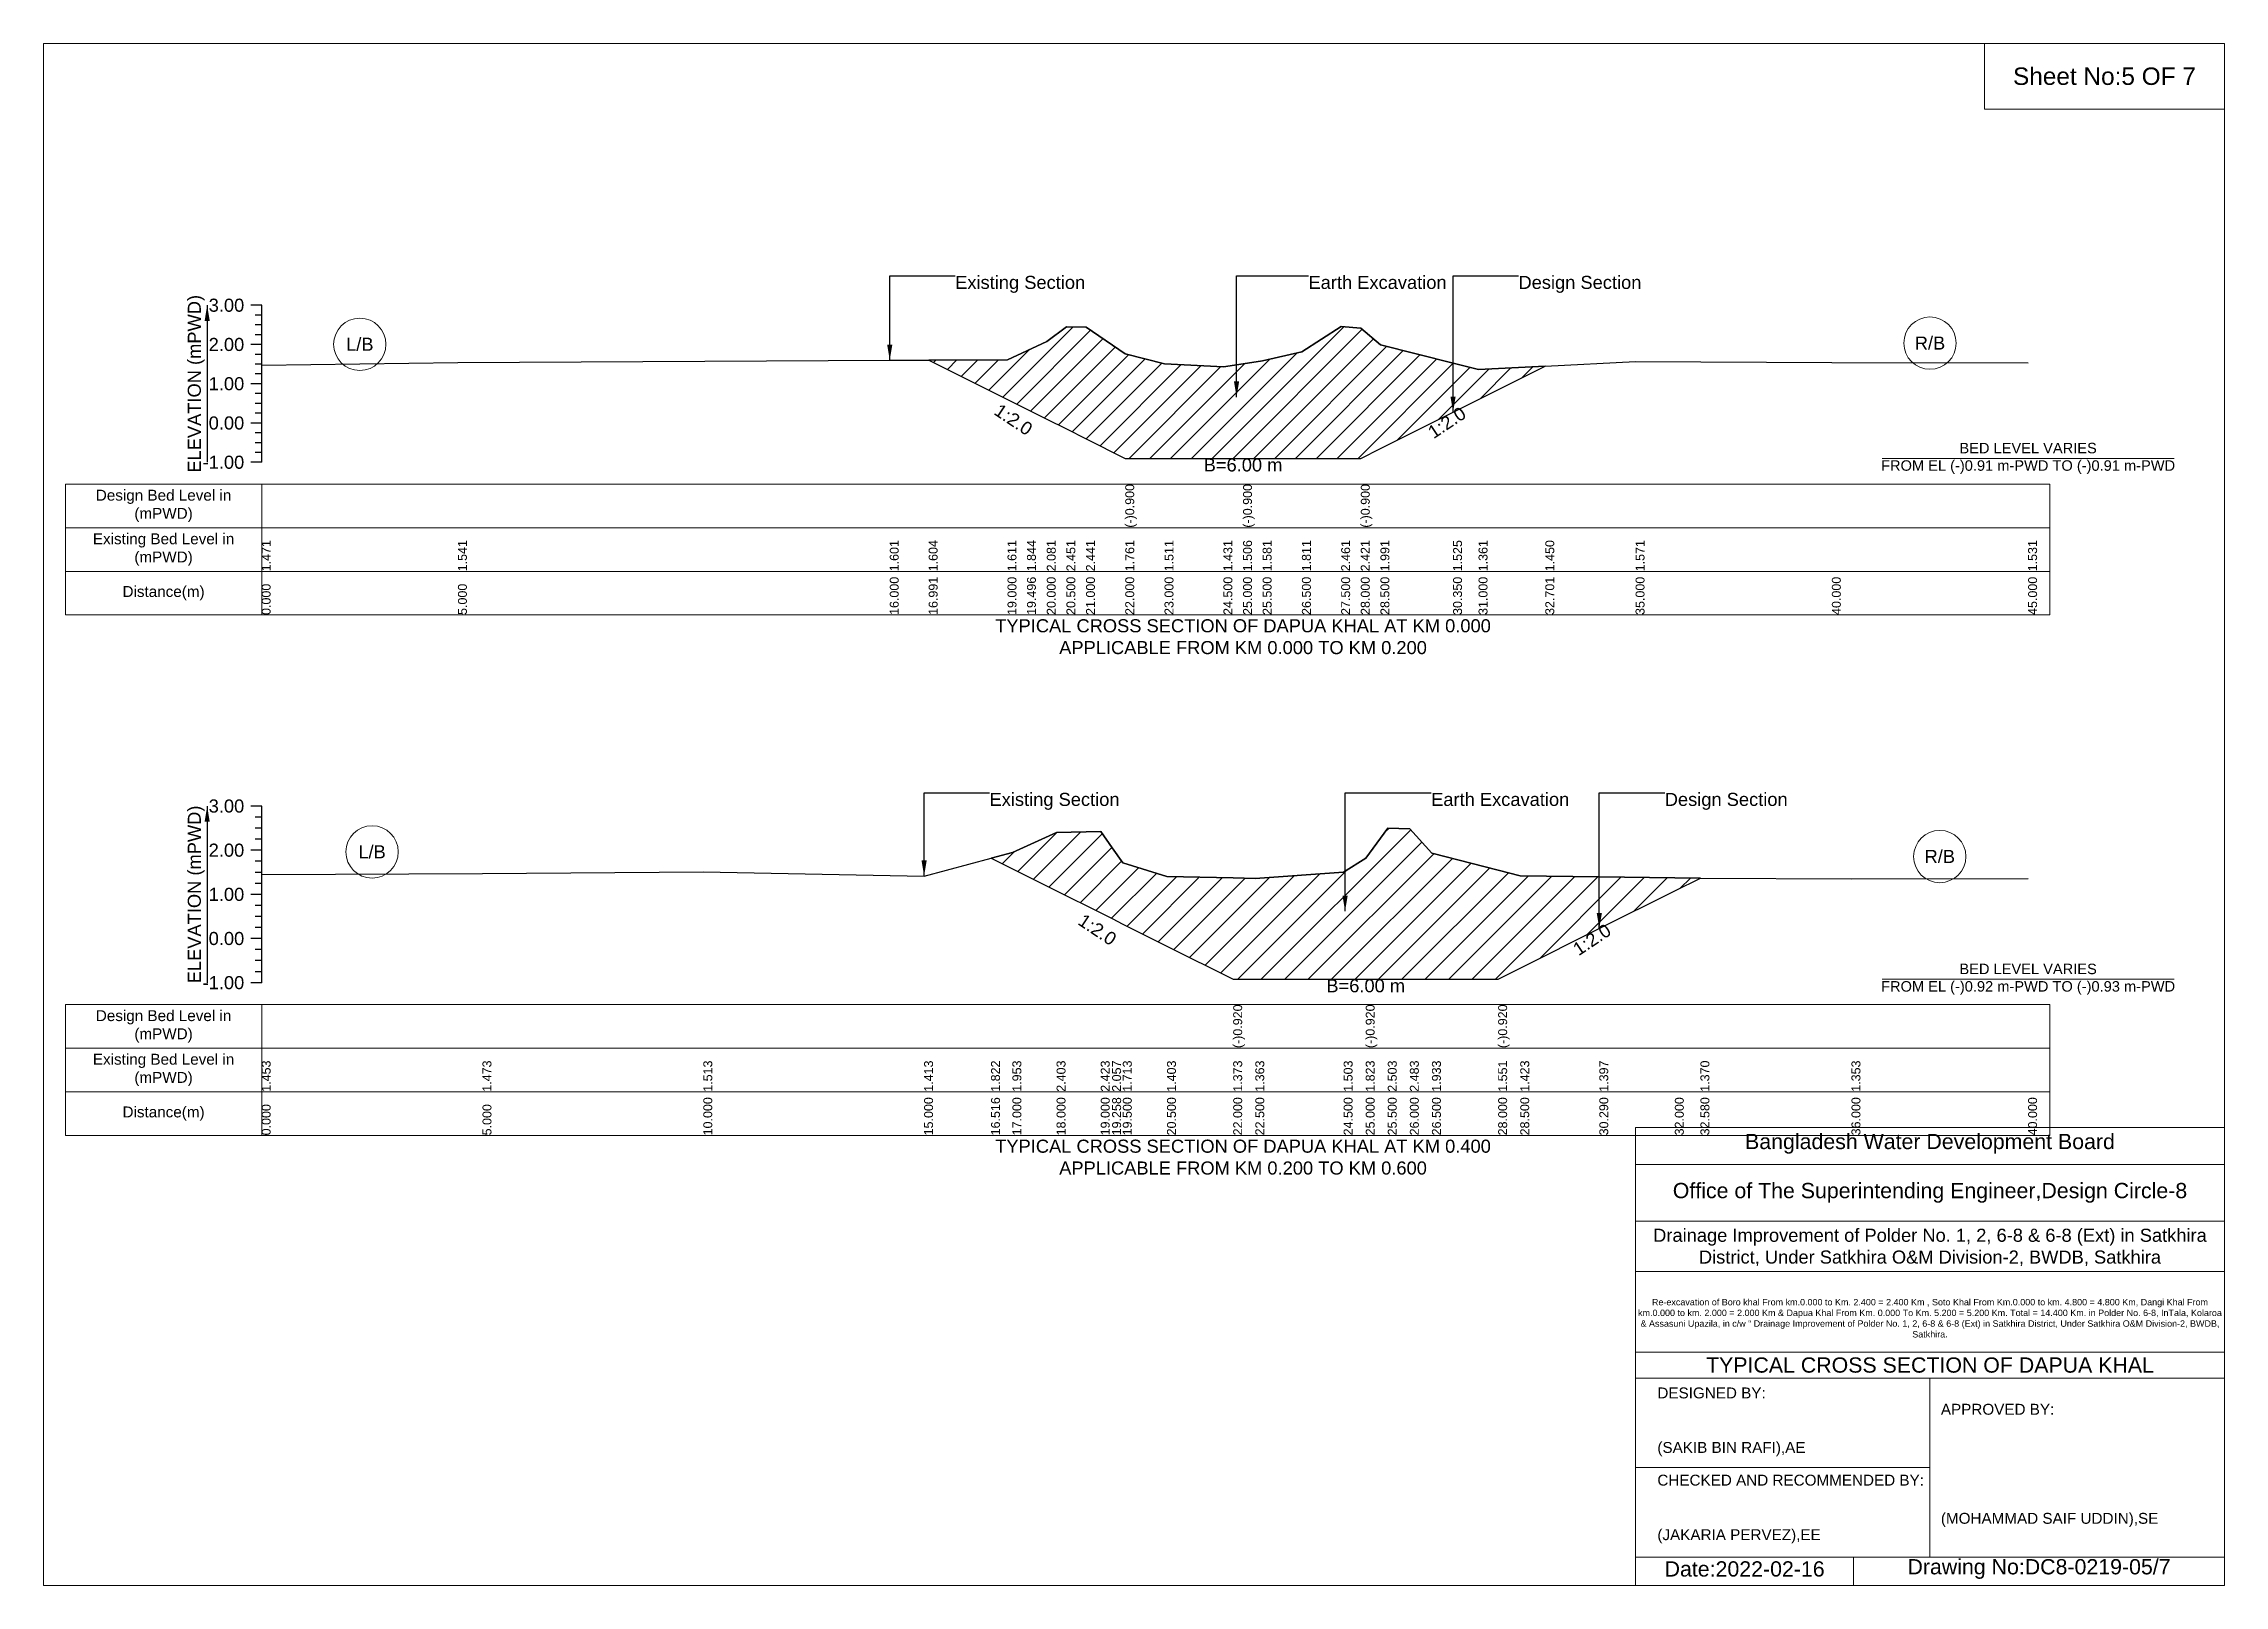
# Model space of a CAD drawing. Header units: inches. Extents: x 91000 to 408000, y -5656 to 0.
# Drawn here: x 380000 to 388000, y -5656 to 0 of the extents above; entities that cross this region are included whole.
import ezdxf

# ---------------------------------------------------------------- set-up
doc = ezdxf.new("R2010")
doc.units = ezdxf.units.IN
doc.header["$LTSCALE"] = 7
doc.header["$MEASUREMENT"] = 0
for name, color, linetype, lineweight in [('Cross section Data Border', 7, 'Continuous', 9), ('Cross Section Labels', 7, 'Continuous', 9), ('Existing_Bed_Level for Xsection', 7, 'Continuous', 25)]:
    doc.layers.add(name, color=color, linetype=linetype, lineweight=lineweight)
doc.styles.get("Standard").update_dxf_attribs({"font": 'arial.ttf'})
doc.dimstyles.get("Standard").update_dxf_attribs({"dimtxt": 45, "dimasz": 58, "dimexe": 0.18, "dimexo": 0.0625, "dimgap": 0.09, "dimtad": 0, "dimtih": 1, "dimtoh": 1, "dimdec": 4, "dimzin": 0, "dimdsep": 46, "dimtxsty": 'Standard', "dimcen": 0.09, "dimadec": 0, "dimazin": 0, "dimtfac": 1, "dimtdec": 4, "dimtofl": 0, "dimtmove": 0, "dimatfit": 3, "dimfxl": 1, "dimtolj": 1, "dimtzin": 0, "dimarcsym": 0})

msp = doc.modelspace()

# ---------------------------------------------------------------- texts
at = {"layer": 'Cross section Data Border', "char_height": 40, "width": 640, "attachment_point": 5}
for s, insert in [('Design Bed Level in (mPWD)', (380440, -1695.984)), ('Existing Bed Level in (mPWD)', (380440, -1855.984)), ('Distance(m)', (380440, -2015.984)), ('Design Bed Level in (mPWD)', (380440, -3605.186)), ('Existing Bed Level in (mPWD)', (380440, -3765.186)), ('Distance(m)', (380440, -3925.186))]:
    msp.add_mtext(s, dxfattribs=dict(at, insert=insert))
at = {"layer": 'Cross Section Labels'}
for s, insert, char_height, attachment_point in [('Sheet No:5 OF 7', (387560, -120), 64, 5), ('Existing Section', (383344, -851.984), 48, 1), ('Earth Excavation', (384640, -851.984), 48, 1), ('Design Section', (385410.44022, -851.984), 48, 1), ('L/B', (381160, -1103.12), 48, 5), ('R/B', (386920, -1098.8), 48, 5), ('BED LEVEL VARIES ^JFROM EL (-)0.91 m-PWD TO (-)0.91 m-PWD', (387280, -1521.584), 38.4, 5), ('B=6.00 m', (384400, -1521.584), 48, 2), ('TYPICAL CROSS SECTION OF DAPUA KHAL AT KM 0.000^JAPPLICABLE FROM KM 0.000 TO KM 0.200', (384400, -2175.984), 48, 5), ('Existing Section', (383470, -2748.586), 48, 1), ('Earth Excavation', (385090, -2748.586), 48, 1), ('Design Section', (385946.99604, -2748.586), 48, 1), ('L/B', (381205, -2965.18), 48, 5), ('R/B', (386956, -2982.19), 48, 5), ('B=6.00 m', (384850, -3432.226), 48, 2), ('BED LEVEL VARIES ^JFROM EL (-)0.92 m-PWD TO (-)0.93 m-PWD', (387280, -3432.226), 38.4, 5), ('Bangladesh Water Development Board', (386920, -4036), 56, 5), ('TYPICAL CROSS SECTION OF DAPUA KHAL AT KM 0.400^JAPPLICABLE FROM KM 0.200 TO KM 0.600', (384400, -4085.186), 48, 5), ('Office of The Superintending Engineer,Design Circle-8', (386920, -4216), 56, 5)]:
    msp.add_mtext(s, dxfattribs=dict(at, insert=insert, char_height=char_height, attachment_point=attachment_point))
at = {"layer": 'Cross Section Labels', "char_height": 48, "attachment_point": 2}
for insert, rotation in [((383571.38013, -1359.27407), 326.309932474), ((385134.44022, -1370.36389), 33.690067526), ((383879.26234, -3230.35717), 326.309932474), ((385666.49604, -3266.97798), 33.690067526)]:
    msp.add_mtext('1:2.0', dxfattribs=dict(at, insert=insert, rotation=rotation))
at = {"layer": 'Cross Section Labels'}
for s, insert, char_height, width, attachment_point in [('Drainage Improvement of Polder No. 1, 2, 6-8 & 6-8 (Ext) in Satkhira District, Under Satkhira O&M Division-2, BWDB, Satkhira', (386920, -4416), 48, 2240, 5), ('Re-excavation of Boro khal From km.0.000 to Km. 2.400 = 2.400 Km , Soto Khal From Km.0.000 to km. 4.800 = 4.800 Km, Dangi Khal From km.0.000 to km. 2.000 = 2.000 Km & Dapua Khal From Km. 0.000 To Km. 5.200 = 5.200 Km. Total = 14.400 Km. in Polder No. 6-8, InTala, Kolaroa & Assasuni Upazila, in c/w “ Drainage Improvement of Polder No. 1, 2, 6-8 & 6-8 (Ext) in Satkhira District, Under Satkhira O&M Division-2, BWDB, Satkhira.', (386920, -4676), 23.56497918, 2160, 5), ('TYPICAL CROSS SECTION OF DAPUA KHAL', (386920, -4848), 56, 2240, 5), ('DESIGNED BY:^J^J^J(SAKIB BIN RAFI),AE', (385920, -5056), 40, 1120, 4), ('APPROVED BY:^J^J^J^J^J^J(MOHAMMAD SAIF UDDIN),SE', (386960, -5216), 40, 1120, 4), ('CHECKED AND RECOMMENDED BY:^J^J^J(JAKARIA PERVEZ),EE', (385920, -5376), 40, 1120, 4), ('Date:2022-02-16', (386240, -5596), 56, 1120, 5), ('Drawing No:DC8-0219-05/7', (387320, -5596), 56, 1760, 5)]:
    msp.add_mtext(s, dxfattribs=dict(at, insert=insert, char_height=char_height, width=width, attachment_point=attachment_point))
at = {"layer": 'Existing_Bed_Level for Xsection', "rotation": 90}
for s, insert, char_height, attachment_point in [('ELEVATION (mPWD)', (380560, -1247.984), 48, 5), ('(-)0.900', (383968, -1775.984), 32.8, 1), ('(-)0.900', (384400, -1775.984), 32.8, 1), ('(-)0.900', (384832, -1775.984), 32.8, 1), ('1.471', (380800, -1935.984), 32.8, 1), ('1.541', (381520, -1935.984), 32.8, 1), ('1.601', (383104, -1935.984), 32.8, 1), ('1.604', (383246.76026, -1935.984), 32.8, 1), ('1.611', (383536, -1935.984), 32.8, 1), ('1.844', (383607.38013, -1935.984), 32.8, 1), ('2.081', (383680, -1935.984), 32.8, 1), ('2.451', (383752, -1935.984), 32.8, 1), ('2.441', (383824, -1935.984), 32.8, 1), ('1.761', (383968, -1935.984), 32.8, 1), ('1.511', (384112, -1935.984), 32.8, 1), ('1.431', (384328, -1935.984), 32.8, 1), ('1.506', (384400, -1935.984), 32.8, 1), ('1.581', (384472, -1935.984), 32.8, 1), ('1.811', (384616, -1935.984), 32.8, 1), ('2.461', (384760, -1935.984), 32.8, 1), ('2.421', (384832, -1935.984), 32.8, 1), ('1.991', (384904, -1935.984), 32.8, 1), ('1.525', (385170.44022, -1935.984), 32.8, 1), ('1.361', (385264, -1935.984), 32.8, 1), ('1.450', (385508.88045, -1935.984), 32.8, 1), ('1.571', (385840, -1935.984), 32.8, 1), ('1.531', (387280, -1935.984), 32.8, 1), ('0.000', (380800, -2095.984), 32.8, 1), ('5.000', (381520, -2095.984), 32.8, 1), ('16.000', (383104, -2095.984), 32.8, 1), ('16.991', (383246.76026, -2095.984), 32.8, 1), ('19.000', (383536, -2095.984), 32.8, 1), ('19.496', (383607.38013, -2095.984), 32.8, 1), ('20.000', (383680, -2095.984), 32.8, 1), ('20.500', (383752, -2095.984), 32.8, 1), ('21.000', (383824, -2095.984), 32.8, 1), ('22.000', (383968, -2095.984), 32.8, 1), ('23.000', (384112, -2095.984), 32.8, 1), ('24.500', (384328, -2095.984), 32.8, 1), ('25.000', (384400, -2095.984), 32.8, 1), ('25.500', (384472, -2095.984), 32.8, 1), ('26.500', (384616, -2095.984), 32.8, 1), ('27.500', (384760, -2095.984), 32.8, 1), ('28.000', (384832, -2095.984), 32.8, 1), ('28.500', (384904, -2095.984), 32.8, 1), ('30.350', (385170.44022, -2095.984), 32.8, 1), ('31.000', (385264, -2095.984), 32.8, 1), ('32.701', (385508.88045, -2095.984), 32.8, 1), ('35.000', (385840, -2095.984), 32.8, 1), ('40.000', (386560, -2095.984), 32.8, 1), ('45.000', (387280, -2095.984), 32.8, 1), ('ELEVATION (mPWD)', (380560, -3121.186), 48, 5), ('(-)0.920', (384364, -3685.186), 32.8, 1), ('(-)0.920', (384850, -3685.186), 32.8, 1), ('(-)0.920', (385336, -3685.186), 32.8, 1), ('1.453', (380800, -3845.186), 32.8, 1), ('1.473', (381610, -3845.186), 32.8, 1), ('1.513', (382420, -3845.186), 32.8, 1), ('1.413', (383230, -3845.186), 32.8, 1), ('1.822', (383475.52468, -3845.186), 32.8, 1), ('1.953', (383554, -3845.186), 32.8, 1), ('2.403', (383716, -3845.186), 32.8, 1), ('2.423', (383878, -3845.186), 32.8, 1), ('2.057', (383919.76234, -3845.186), 32.8, 1), ('1.713', (383959, -3845.186), 32.8, 1), ('1.403', (384121, -3845.186), 32.8, 1), ('1.373', (384364, -3845.186), 32.8, 1), ('1.363', (384445, -3845.186), 32.8, 1), ('1.503', (384769, -3845.186), 32.8, 1), ('1.823', (384850, -3845.186), 32.8, 1), ('2.503', (384931, -3845.186), 32.8, 1), ('2.483', (385012, -3845.186), 32.8, 1), ('1.933', (385093, -3845.186), 32.8, 1), ('1.551', (385336, -3845.186), 32.8, 1), ('1.423', (385417, -3845.186), 32.8, 1), ('1.397', (385706.99604, -3845.186), 32.8, 1), ('1.370', (386077.99208, -3845.186), 32.8, 1), ('1.353', (386632, -3845.186), 32.8, 1), ('0.000', (380800, -4005.186), 32.8, 1), ('5.000', (381610, -4005.186), 32.8, 1), ('10.000', (382420, -4005.186), 32.8, 1), ('15.000', (383230, -4005.186), 32.8, 1), ('16.516', (383475.52468, -4005.186), 32.8, 1), ('17.000', (383554, -4005.186), 32.8, 1), ('18.000', (383716, -4005.186), 32.8, 1), ('19.000', (383878, -4005.186), 32.8, 1), ('19.258', (383919.76234, -4005.186), 32.8, 1), ('19.500', (383959, -4005.186), 32.8, 1), ('20.500', (384121, -4005.186), 32.8, 1), ('22.000', (384364, -4005.186), 32.8, 1), ('22.500', (384445, -4005.186), 32.8, 1), ('24.500', (384769, -4005.186), 32.8, 1), ('25.000', (384850, -4005.186), 32.8, 1), ('25.500', (384931, -4005.186), 32.8, 1), ('26.000', (385012, -4005.186), 32.8, 1), ('26.500', (385093, -4005.186), 32.8, 1), ('28.000', (385336, -4005.186), 32.8, 1), ('28.500', (385417, -4005.186), 32.8, 1), ('30.290', (385706.99604, -4005.186), 32.8, 1), ('32.000', (385984, -4005.186), 32.8, 1), ('32.580', (386077.99208, -4005.186), 32.8, 1), ('36.000', (386632, -4005.186), 32.8, 1), ('40.000', (387280, -4005.186), 32.8, 1)]:
    msp.add_mtext(s, dxfattribs=dict(at, insert=insert, char_height=char_height, attachment_point=attachment_point))
at = {"layer": 'Existing_Bed_Level for Xsection', "char_height": 48, "attachment_point": 6}
for s, insert in [('3.00', (380736, -959.984)), ('2.00', (380736, -1103.984)), ('1.00', (380736, -1247.984)), ('0.00', (380736, -1391.984)), ('-1.00', (380736, -1535.984)), ('3.00', (380736, -2797.186)), ('2.00', (380736, -2959.186)), ('1.00', (380736, -3121.186)), ('0.00', (380736, -3283.186)), ('-1.00', (380736, -3445.186))]:
    msp.add_mtext(s, dxfattribs=dict(at, insert=insert))

# ---------------------------------------------------------------- hatches: boundary and pattern name
at = {"layer": 'Existing_Bed_Level for Xsection'}
h = msp.add_hatch(dxfattribs=at)
h.set_pattern_fill('ANSI31', color=256, scale=432, style=0)
h.paths.add_polyline_path([(383246.76026, -1160.96413), (383536, -1305.584), (383607.38013, -1341.27407), (383680, -1377.584), (383752, -1413.584), (383824, -1449.584), (383968, -1521.584), (384112, -1521.584), (384328, -1521.584), (384400, -1521.584), (384472, -1521.584), (384616, -1521.584), (384760, -1521.584), (384832, -1521.584), (384904, -1485.584), (385170.44022, -1352.36389), (385264, -1305.584), (385508.88045, -1183.14378), (385264, -1196), (385170.44022, -1172.42294), (384904, -1105.28), (384832, -1043.36), (384760, -1037.6), (384616, -1131.2), (384472, -1164.32), (384400, -1175.12), (384328, -1185.92), (384112, -1174.4), (383968, -1138.4), (383824, -1040.48), (383752, -1039.04), (383680, -1092.32), (383607.38013, -1126.45134), (383536, -1160)])
h = msp.add_hatch(dxfattribs=at)
h.set_pattern_fill('ANSI31', color=256, scale=486, style=0)
h.paths.add_polyline_path([(383475.52468, -2987.98834), (383554, -3027.226), (383716, -3108.226), (383878, -3189.226), (383919.76234, -3210.10717), (383959, -3229.726), (384121, -3310.726), (384364, -3432.226), (384445, -3432.226), (384769, -3432.226), (384850, -3432.226), (384931, -3432.226), (385012, -3432.226), (385093, -3432.226), (385336, -3432.226), (385417, -3391.726), (385706.99604, -3246.72798), (385984, -3108.226), (386077.99208, -3061.22996), (385984, -3060.76), (385706.99604, -3056.8028), (385417, -3052.66), (385336, -3032.005), (385093, -2970.04), (385012, -2880.94), (384931, -2877.7), (384850, -2987.86), (384769, -3039.7), (384445, -3062.38), (384364, -3060.76), (384121, -3055.9), (383959, -3005.68), (383919.76234, -2949.96252), (383878, -2890.66), (383716, -2893.9), (383554, -2966.8)])

# ---------------------------------------------------------------- linework, layer by layer
at = {"layer": 'Cross section Data Border'}
for points in [[(380080, -1615.984), (387360, -1615.984), (387360, -2095.984), (380080, -2095.984)], [(380080, -3525.186), (387360, -3525.186), (387360, -4005.186), (380080, -4005.186)]]:
    msp.add_lwpolyline(points, close=True, dxfattribs=at)
for points in [[(380800, -1615.984), (380800, -2095.984)], [(380080, -1775.984), (387360, -1775.984)], [(380080, -1935.984), (387360, -1935.984)], [(380800, -3525.186), (380800, -4005.186)], [(380080, -3685.186), (387360, -3685.186)], [(380080, -3845.186), (387360, -3845.186)]]:
    msp.add_lwpolyline(points, dxfattribs=at)
at = {"layer": 'Cross Section Labels'}
for points in [[(380000, 0), (388000, 0), (388000, -5656), (380000, -5656)], [(387120, 0), (388000, 0), (388000, -240), (387120, -240)]]:
    msp.add_lwpolyline(points, close=True, dxfattribs=at)
for points in [[(386744.19427, -1521.584), (387815.80573, -1521.584)], [(386744.19427, -3432.226), (387815.80573, -3432.226)], [(385840, -5656), (385840, -3976), (388000, -3976)], [(385840, -4112), (388000, -4112)], [(385840, -4320), (388000, -4320)], [(385840, -4504), (388000, -4504)], [(385840, -4800), (388000, -4800)], [(385840, -4896), (388000, -4896)], [(386920, -4896), (386920, -5552)], [(385840, -5224), (386920, -5224)], [(385840, -5552), (388000, -5552)], [(386640, -5552), (386640, -5656)]]:
    msp.add_lwpolyline(points, dxfattribs=at)
for centre in [(381160, -1103.12), (386920, -1098.8), (381205, -2965.18), (386956, -2982.19)]:
    msp.add_circle(centre, 96, dxfattribs=at)
at = {"layer": 'Existing_Bed_Level for Xsection'}
for points in [[(380800, -959.984), (380760, -959.984)], [(380800, -1535.984), (380800, -1391.984), (380800, -1247.984), (380800, -1103.984), (380800, -959.984)], [(380800, -995.984), (380776, -995.984)], [(380800, -1031.984), (380776, -1031.984)], [(380800, -1180.16), (381520, -1170.08), (383104, -1161.44), (383246.76026, -1160.96413), (383536, -1160), (383607.38013, -1126.45134), (383680, -1092.32), (383752, -1039.04), (383824, -1040.48), (383968, -1138.4), (383968, -1138.4), (384112, -1174.4), (384328, -1185.92), (384400, -1175.12), (384400, -1175.12), (384472, -1164.32), (384616, -1131.2), (384760, -1037.6), (384832, -1043.36), (384832, -1043.36), (384904, -1105.28), (385170.44022, -1172.42294), (385264, -1196), (385508.88045, -1183.14378), (385840, -1165.76), (386560, -1170.08), (387280, -1171.52)], [(380800, -1103.984), (380760, -1103.984)], [(380800, -1067.984), (380776, -1067.984)], [(380800, -1139.984), (380776, -1139.984)], [(380800, -1175.984), (380776, -1175.984)], [(380800, -1247.984), (380760, -1247.984)], [(380800, -1211.984), (380776, -1211.984)], [(380800, -1283.984), (380776, -1283.984)], [(380800, -1319.984), (380776, -1319.984)], [(380800, -1355.984), (380776, -1355.984)], [(380800, -1391.984), (380760, -1391.984)], [(380800, -1427.984), (380776, -1427.984)], [(380800, -1463.984), (380776, -1463.984)], [(380800, -1499.984), (380776, -1499.984)], [(380800, -1535.984), (380760, -1535.984)], [(380800, -2797.186), (380760, -2797.186)], [(380800, -3445.186), (380800, -3283.186), (380800, -3121.186), (380800, -2959.186), (380800, -2797.186)], [(380800, -2837.686), (380776, -2837.686)], [(380800, -2878.186), (380776, -2878.186)], [(380800, -3047.8), (381610, -3044.56), (382420, -3038.08), (383230, -3054.28), (383475.52468, -2987.98834), (383554, -2966.8), (383716, -2893.9), (383878, -2890.66), (383919.76234, -2949.96252), (383959, -3005.68), (384121, -3055.9), (384364, -3060.76), (384364, -3060.76), (384445, -3062.38), (384769, -3039.7), (384850, -2987.86), (384850, -2987.86), (384931, -2877.7), (385012, -2880.94), (385093, -2970.04), (385336, -3032.005), (385336, -3032.005), (385417, -3052.66), (385706.99604, -3056.8028), (385984, -3060.76), (386077.99208, -3061.22996), (386632, -3064), (387280, -3062.38)], [(380800, -2959.186), (380760, -2959.186)], [(380800, -2918.686), (380776, -2918.686)], [(380800, -2999.686), (380776, -2999.686)], [(380800, -3040.186), (380776, -3040.186)], [(380800, -3080.686), (380776, -3080.686)], [(380800, -3121.186), (380760, -3121.186)], [(380800, -3161.686), (380776, -3161.686)], [(380800, -3202.186), (380776, -3202.186)], [(380800, -3242.686), (380776, -3242.686)], [(380800, -3283.186), (380760, -3283.186)], [(380800, -3323.686), (380776, -3323.686)], [(380800, -3364.186), (380776, -3364.186)], [(380800, -3404.686), (380776, -3404.686)], [(380800, -3445.186), (380760, -3445.186)]]:
    msp.add_lwpolyline(points, dxfattribs=at)
for points in [[(383246.76026, -1160.96413), (383246.76026, -1160.96413), (383536, -1305.584), (383607.38013, -1341.27407), (383680, -1377.584), (383752, -1413.584), (383824, -1449.584), (383968, -1521.584), (383968, -1521.584), (384112, -1521.584), (384328, -1521.584), (384400, -1521.584), (384400, -1521.584), (384472, -1521.584), (384616, -1521.584), (384760, -1521.584), (384832, -1521.584), (384832, -1521.584), (384904, -1485.584), (385170.44022, -1352.36389), (385264, -1305.584), (385508.88045, -1183.14378), (385508.88045, -1183.14378), (385508.88045, -1183.14378), (385264, -1196), (385170.44022, -1172.42294), (384904, -1105.28), (384832, -1043.36), (384832, -1043.36), (384760, -1037.6), (384616, -1131.2), (384472, -1164.32), (384400, -1175.12), (384400, -1175.12), (384328, -1185.92), (384112, -1174.4), (383968, -1138.4), (383968, -1138.4), (383824, -1040.48), (383752, -1039.04), (383680, -1092.32), (383607.38013, -1126.45134), (383536, -1160), (383246.76026, -1160.96413)], [(383475.52468, -2987.98834), (383554, -3027.226), (383716, -3108.226), (383878, -3189.226), (383919.76234, -3210.10717), (383959, -3229.726), (384121, -3310.726), (384364, -3432.226), (384364, -3432.226), (384445, -3432.226), (384769, -3432.226), (384850, -3432.226), (384850, -3432.226), (384931, -3432.226), (385012, -3432.226), (385093, -3432.226), (385336, -3432.226), (385336, -3432.226), (385417, -3391.726), (385706.99604, -3246.72798), (385984, -3108.226), (386077.99208, -3061.22996), (386077.99208, -3061.22996), (386077.99208, -3061.22996), (385984, -3060.76), (385706.99604, -3056.8028), (385417, -3052.66), (385336, -3032.005), (385336, -3032.005), (385093, -2970.04), (385012, -2880.94), (384931, -2877.7), (384850, -2987.86), (384850, -2987.86), (384769, -3039.7), (384445, -3062.38), (384364, -3060.76), (384364, -3060.76), (384121, -3055.9), (383959, -3005.68), (383919.76234, -2949.96252), (383878, -2890.66), (383716, -2893.9), (383554, -2966.8)]]:
    msp.add_lwpolyline(points, close=True, dxfattribs=at)

msp.set_redraw_order([(e.dxf.handle, doc.entitydb.next_handle()) for e in msp.query("TEXT MTEXT ATTDEF DIMENSION ARC_DIMENSION")])  # texts and dimensions are drawn at this point

# ---------------------------------------------------------------- leaders
at = {"layer": 'Cross Section Labels', "annotation_type": 0, "has_hookline": 1, "hookline_direction": 0}
for points, text_width in [([(383104, -1161.44), (383104, -851.984), (383343.91, -851.984)], 467.16508), ([(384376.2406, -1296.8643), (384376.2406, -851.984), (384639.91, -851.984)], 496.99318), ([(385170.44022, -1352.36389), (385170.44022, -851.984), (385410.35022, -851.984)], 441.23329), ([(383230, -3054.28), (383230, -2748.586), (383469.91, -2748.586)], 467.16508), ([(384774.33962, -3183.13456), (384774.33962, -2748.586), (385089.91, -2748.586)], 496.99318), ([(385706.99604, -3246.72798), (385706.99604, -2748.586), (385946.90604, -2748.586)], 441.23329)]:
    msp.add_leader(points, dimstyle='Standard', override={"dimasz": 57.6}, dxfattribs=dict(at, text_width=text_width))
at = {"layer": 'Existing_Bed_Level for Xsection'}
for points in [[(380600, -959.984), (380600, -1535.984)], [(380600, -2797.186), (380600, -3445.186)]]:
    msp.add_leader(points, dimstyle='Standard', override={"dimasz": 57.6}, dxfattribs=at)

doc.saveas('drawing.dxf')
